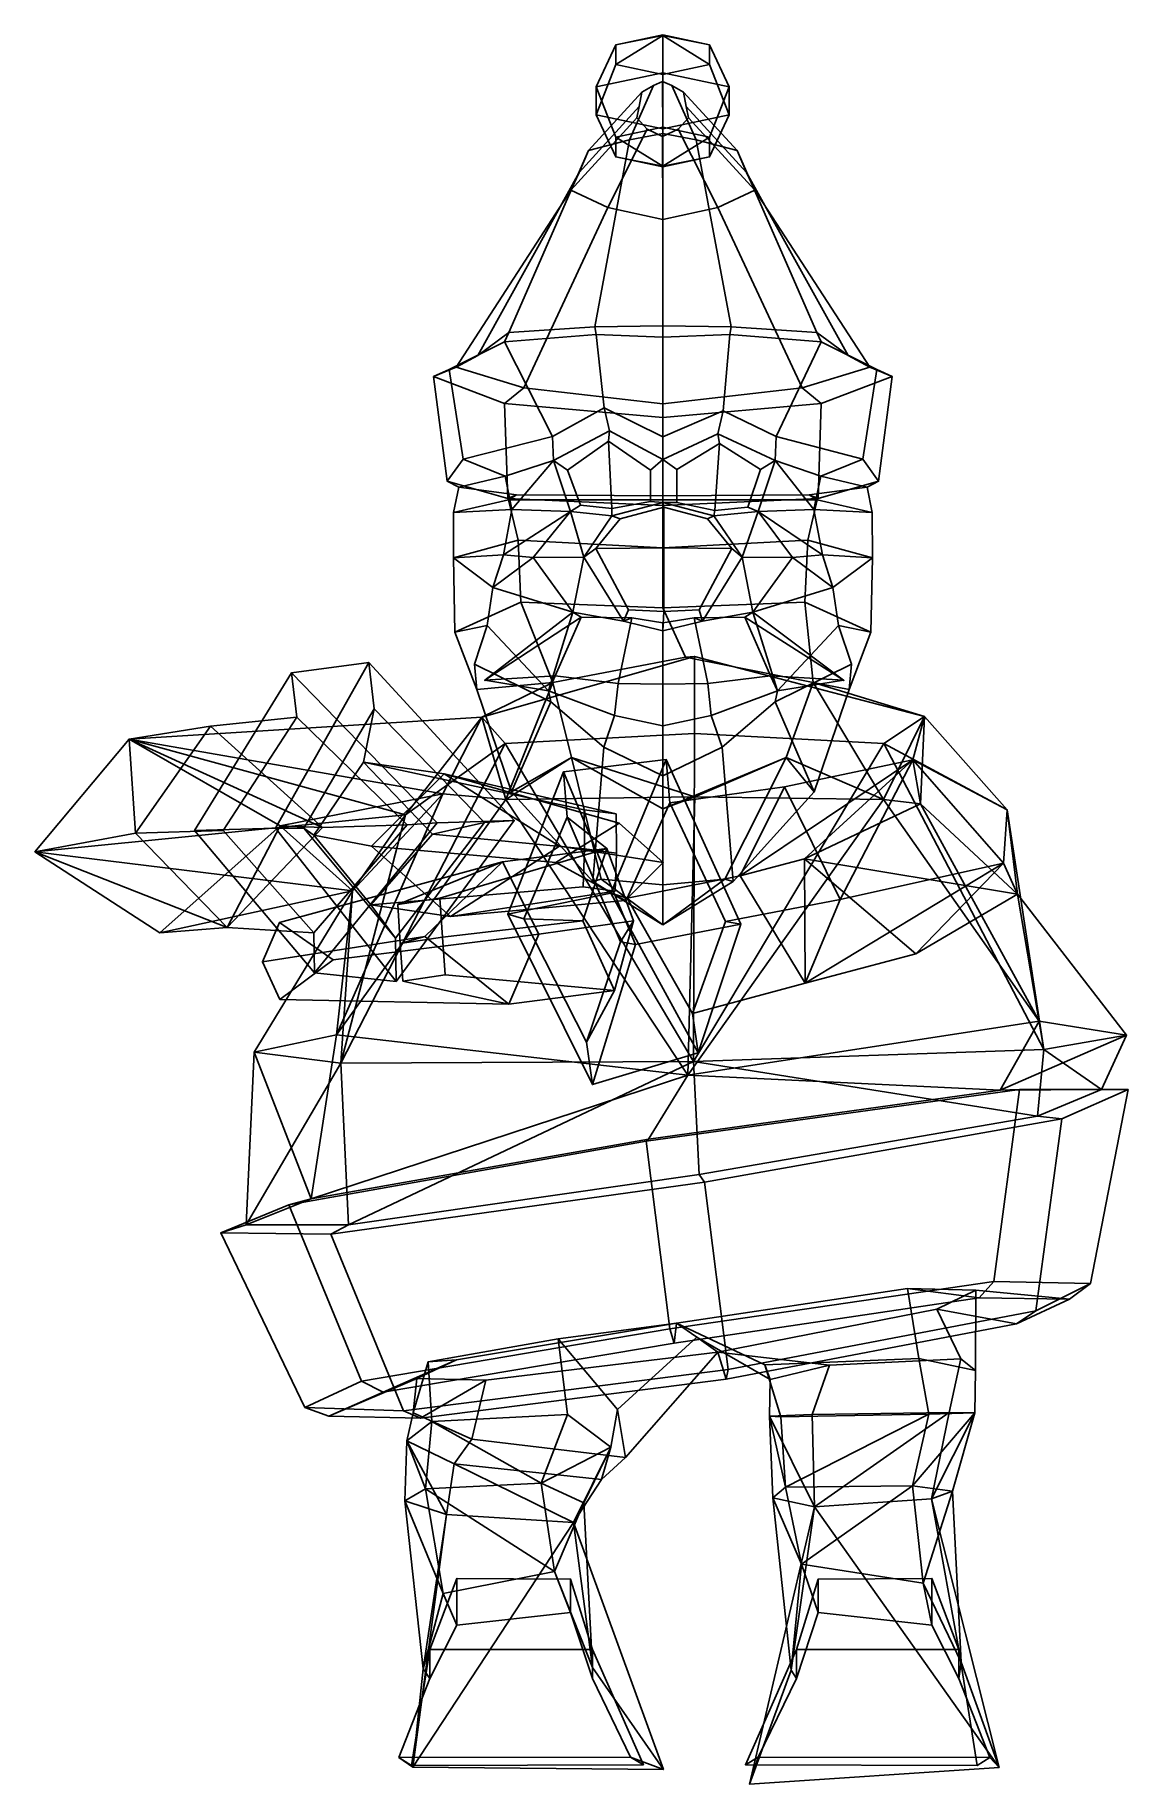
# Model space of a CAD drawing. Extents: x -193 to 124, y -158 to 349.
import ezdxf

# ---------------------------------------------------------------- set-up
doc = ezdxf.new("R2010")
doc.units = 0

msp = doc.modelspace()

# ---------------------------------------------------------------- linework, layer by layer
for p in [(-62.633369, 161.557098, 66.813545), (41.373199, 161.557098, 66.813545)]:
    msp.add_point(p)
for points in [[(-30.349548, 325.479919, -28.473921), (-24.71254, 340.04483, -25.761234), (-24.712538, 345.780762, -39.543766), (-30.349543, 333.591766, -47.965439)], [(-24.712538, 345.780762, -39.543766), (-11.103645, 348.648773, -46.435085), (-11.103643, 337.647705, -57.711166), (-30.349543, 333.591766, -47.965439)], [(-11.103652, 337.17688, -18.869967), (-11.103648, 348.453735, -30.346506), (-24.71254, 340.04483, -25.761234)], [(-24.71254, 340.04483, -25.761234), (-11.103648, 348.453735, -30.346506), (-24.712538, 345.780762, -39.543766)], [(-11.103648, 348.453735, -30.346506), (-11.103645, 348.648773, -46.435085), (-24.712538, 345.780762, -39.543766)], [(-11.103652, 337.17688, -18.869967), (2.505273, 340.04483, -25.76123), (-11.103648, 348.453735, -30.346506)], [(-11.103648, 348.453735, -30.346506), (2.505276, 345.780762, -39.543762), (-11.103645, 348.648773, -46.435085)], [(2.505273, 340.04483, -25.76123), (2.505276, 345.780762, -39.543762), (-11.103648, 348.453735, -30.346506)], [(2.505276, 345.780762, -39.543762), (8.142249, 333.591766, -47.965435), (-11.103643, 337.647705, -57.711166), (-11.103645, 348.648773, -46.435085)], [(8.142244, 325.479889, -28.473917), (8.142249, 333.591766, -47.965435), (2.505276, 345.780762, -39.543762), (2.505273, 340.04483, -25.76123)], [(-11.103652, 321.423981, -18.728218), (-11.103652, 337.17688, -18.869967), (-24.71254, 340.04483, -25.761234), (-30.349548, 325.479919, -28.473921)], [(-11.103652, 321.423981, -18.728218), (8.142244, 325.479889, -28.473917), (2.505273, 340.04483, -25.76123), (-11.103652, 337.17688, -18.869967)], [(-24.712536, 319.026825, -50.67807), (-30.349543, 333.591766, -47.965439), (-11.103643, 337.647705, -57.711166), (-11.103643, 321.894806, -57.569393)], [(-11.113637, 335.197113, -25.903893), (-13.809059, 334.033234, -26.395638), (-20.688313, 318.273407, 30.589701), (-11.061806, 320.084045, 33.583996)], [(-11.113637, 335.197113, -25.903893), (-11.061806, 320.084045, 33.583996), (-1.435299, 318.273407, 30.589703), (-8.418215, 334.033234, -26.395638)], [(2.505276, 319.026825, -50.678066), (-11.103643, 321.894806, -57.569393), (-11.103643, 337.647705, -57.711166), (8.142249, 333.591766, -47.965435)], [(-17.149559, 332.03894, -27.238241), (-17.899576, 327.931335, -28.973703), (-35.297298, 308.780609, 14.891343), (-32.618671, 315.170868, 25.45896)], [(-13.809059, 334.033234, -26.395638), (-17.149559, 332.03894, -27.238241), (-32.618671, 315.170868, 25.45896), (-20.688313, 318.273407, 30.589701)], [(-30.349548, 325.479919, -28.473921), (-30.349543, 333.591766, -47.965439), (-24.712536, 319.026825, -50.67807), (-24.71254, 313.290894, -36.895542)], [(-8.418215, 334.033234, -26.395638), (-1.435299, 318.273407, 30.589703), (10.49506, 315.170837, 25.458961), (-5.077714, 332.03894, -27.238239)], [(-5.077714, 332.03894, -27.238239), (10.49506, 315.170837, 25.458961), (13.173684, 308.780609, 14.891346), (-4.3277, 327.931305, -28.973701)], [(8.142244, 325.479889, -28.473917), (2.505273, 313.290894, -36.895538), (2.505276, 319.026825, -50.678066), (8.142249, 333.591766, -47.965435)], [(-17.899576, 327.931335, -28.973703), (-18.586235, 324.61795, -30.373602), (-37.749657, 303.625977, 6.367054), (-35.297298, 308.780609, 14.891343)], [(-18.586235, 324.61795, -30.373602), (-15.585291, 321.379028, -31.742012), (-27.031996, 298.587158, -1.965631), (-37.749657, 303.625977, 6.367054)], [(-11.103652, 321.423981, -18.728218), (-30.349548, 325.479919, -28.473921), (-24.71254, 313.290894, -36.895542), (-11.103649, 310.422913, -30.004272)], [(-11.103652, 321.423981, -18.728218), (-11.103649, 310.422913, -30.004272), (2.505273, 313.290894, -36.895538), (8.142244, 325.479889, -28.473917)], [(-3.641039, 324.61795, -30.3736), (15.626047, 303.625977, 6.367057), (4.908378, 298.587158, -1.965629), (-6.641986, 321.379028, -31.742012)], [(-4.3277, 327.931305, -28.973701), (13.173684, 308.780609, 14.891346), (15.626047, 303.625977, 6.367057), (-3.641039, 324.61795, -30.3736)], [(-11.033809, 264.373993, 76.216087), (-11.061806, 320.084045, 33.583996), (-20.688313, 318.273407, 30.589701), (-30.822071, 264.042755, 68.788406)], [(-15.585291, 321.379028, -31.742012), (-11.113639, 319.197021, -32.663925), (-11.06181, 295.192596, -7.579295), (-27.031996, 298.587158, -1.965631)], [(-11.103655, 310.61792, -46.0928), (-24.712536, 319.026825, -50.67807), (-11.103643, 321.894806, -57.569393)], [(-6.641986, 321.379028, -31.742012), (4.908378, 298.587158, -1.965629), (-11.06181, 295.192596, -7.579295), (-11.113639, 319.197021, -32.663925)], [(-11.103655, 310.61792, -46.0928), (-11.103643, 321.894806, -57.569393), (2.505276, 319.026825, -50.678066)], [(-11.033809, 264.373993, 76.216087), (8.754452, 264.042755, 68.788406), (-1.435299, 318.273407, 30.589703), (-11.061806, 320.084045, 33.583996)], [(-64.722908, 255.701813, 28.475973), (-55.682377, 262.399323, 55.923161), (-32.618671, 315.170868, 25.45896), (-35.297298, 308.780609, 14.891343)], [(-55.682377, 262.399323, 55.923161), (-30.822071, 264.042755, 68.788406), (-20.688313, 318.273407, 30.589701), (-32.618671, 315.170868, 25.45896)], [(-24.71254, 313.290894, -36.895542), (-24.712536, 319.026825, -50.67807), (-11.103655, 310.61792, -46.0928)], [(2.505273, 313.290894, -36.895538), (-11.103655, 310.61792, -46.0928), (2.505276, 319.026825, -50.678066)], [(33.614765, 262.399323, 55.923161), (10.49506, 315.170837, 25.458961), (-1.435299, 318.273407, 30.589703), (8.754452, 264.042755, 68.788406)], [(42.655296, 255.701813, 28.475973), (13.173684, 308.780609, 14.891346), (10.49506, 315.170837, 25.458961), (33.614765, 262.399323, 55.923161)], [(-11.103649, 310.422913, -30.004272), (-24.71254, 313.290894, -36.895542), (-11.103655, 310.61792, -46.0928)], [(-11.103649, 310.422913, -30.004272), (-11.103655, 310.61792, -46.0928), (2.505273, 313.290894, -36.895538)], [(-70.992851, 252.38736, 5.507776), (-64.722908, 255.701813, 28.475973), (-35.297298, 308.780609, 14.891343), (-37.749657, 303.625977, 6.367054)], [(48.925236, 252.38736, 5.507776), (15.626047, 303.625977, 6.367057), (13.173684, 308.780609, 14.891346), (42.655296, 255.701813, 28.475973)], [(-51.404934, 246.308228, -15.231207), (-70.992851, 252.38736, 5.507776), (-37.749657, 303.625977, 6.367054), (-27.031996, 298.587158, -1.965631)], [(29.337315, 246.308228, -15.231207), (4.908378, 298.587158, -1.965629), (15.626047, 303.625977, 6.367057), (48.925236, 252.38736, 5.507776)], [(-11.033809, 241.74292, -34.199623), (-51.404934, 246.308228, -15.231207), (-27.031996, 298.587158, -1.965631), (-11.06181, 295.192596, -7.579295)], [(-11.033809, 241.74292, -34.199623), (-11.06181, 295.192596, -7.579295), (4.908378, 298.587158, -1.965629), (29.337315, 246.308228, -15.231207)], [(-30.433407, 261.785278, 73.693741), (-30.822071, 264.042755, 68.788406), (-55.682377, 262.399323, 55.923161), (-56.924728, 259.720184, 60.534801)], [(-11.033809, 261.037109, 79.809242), (-11.033809, 264.373993, 76.216087), (-30.822071, 264.042755, 68.788406), (-30.433407, 261.785278, 73.693741)], [(-11.033809, 261.037109, 79.809242), (8.365788, 261.785278, 73.693741), (8.754452, 264.042755, 68.788406), (-11.033809, 264.373993, 76.216087)], [(8.365788, 261.785278, 73.693741), (34.857117, 259.720154, 60.534801), (33.614765, 262.399323, 55.923161), (8.754452, 264.042755, 68.788406)], [(-56.924728, 259.720184, 60.534801), (-55.682377, 262.399323, 55.923161), (-64.722908, 255.701813, 28.475973), (-73.021591, 251.645508, 29.885923)], [(-43.017315, 232.262573, 66.787315), (-56.924728, 259.720184, 60.534801), (-73.021591, 251.645508, 29.885923), (-68.974525, 225.690613, 48.227264)], [(-28.07658, 240.508331, 77.901756), (-30.433407, 261.785278, 73.693741), (-56.924728, 259.720184, 60.534801), (-43.017315, 232.262573, 66.787315)], [(-11.033809, 232.179382, 82.125771), (-11.033809, 261.037109, 79.809242), (-30.433407, 261.785278, 73.693741), (-28.07658, 240.508331, 77.901756)], [(-11.033809, 232.179382, 82.125771), (6.412687, 239.703949, 77.97213), (8.365788, 261.785278, 73.693741), (-11.033809, 261.037109, 79.809242)], [(6.412687, 239.703949, 77.97213), (21.821739, 232.262573, 66.787323), (34.857117, 259.720154, 60.534801), (8.365788, 261.785278, 73.693741)], [(21.821739, 232.262573, 66.787323), (46.906914, 225.690613, 48.227264), (50.953972, 251.645508, 29.885923), (34.857117, 259.720154, 60.534801)], [(34.857117, 259.720154, 60.534801), (50.953972, 251.645508, 29.885923), (42.655296, 255.701813, 28.475973), (33.614765, 262.399323, 55.923161)], [(-73.021591, 251.645508, 29.885923), (-64.722908, 255.701813, 28.475973), (-70.992851, 252.38736, 5.507776), (-77.547279, 249.634491, 4.084175)], [(50.953972, 251.645508, 29.885923), (55.479664, 249.634491, 4.084175), (48.925236, 252.38736, 5.507776), (42.655296, 255.701813, 28.475973)], [(-77.547279, 249.634491, 4.084175), (-70.992851, 252.38736, 5.507776), (-51.404934, 246.308228, -15.231207), (-56.933651, 241.857117, -18.665031)], [(-68.974525, 225.690613, 48.227264), (-73.021591, 251.645508, 29.885923), (-77.547279, 249.634491, 4.084175), (-73.547943, 219.251282, 10.925462)], [(-73.547943, 219.251282, 10.925462), (-77.547279, 249.634491, 4.084175), (-56.933651, 241.857117, -18.665031), (-56.038322, 214.244049, -14.888401)], [(55.479664, 249.634491, 4.084175), (34.866035, 241.857117, -18.665031), (29.337315, 246.308228, -15.231207), (48.925236, 252.38736, 5.507776)], [(51.480328, 219.251282, 10.925462), (33.970711, 214.244049, -14.888401), (34.866035, 241.857117, -18.665031), (55.479664, 249.634491, 4.084175)], [(46.906914, 225.690613, 48.227264), (51.480328, 219.251282, 10.925462), (55.479664, 249.634491, 4.084175), (50.953972, 251.645508, 29.885923)], [(-56.933651, 241.857117, -18.665031), (-51.404934, 246.308228, -15.231207), (-11.033809, 241.74292, -34.199623), (-11.033809, 237.744263, -38.419151)], [(34.866035, 241.857117, -18.665031), (-11.033809, 237.744263, -38.419151), (-11.033809, 241.74292, -34.199623), (29.337315, 246.308228, -15.231207)], [(-56.038322, 214.244049, -14.888401), (-56.933651, 241.857117, -18.665031), (-11.033809, 237.744263, -38.419151), (-11.033809, 212.236023, -34.556335)], [(-28.07658, 240.508331, 77.901756), (-43.017315, 232.262573, 66.787315), (-42.724606, 225.329224, 65.287323), (-26.507891, 233.862183, 77.250916)], [(-11.033809, 232.179382, 82.125771), (-28.07658, 240.508331, 77.901756), (-26.507891, 233.862183, 77.250916), (-11.03381, 225.571045, 79.402061)], [(-11.033809, 232.179382, 82.125771), (-11.03381, 225.571045, 79.402061), (4.843992, 233.055359, 77.264992), (6.412687, 239.703949, 77.97213)], [(33.970711, 214.244049, -14.888401), (-11.033809, 212.236023, -34.556335), (-11.033809, 237.744263, -38.419151), (34.866035, 241.857117, -18.665031)], [(6.412687, 239.703949, 77.97213), (4.843992, 233.055359, 77.264992), (21.529024, 225.329224, 65.287323), (21.821739, 232.262573, 66.787323)], [(-26.766739, 230.889648, 74.788109), (-26.507891, 233.862183, 77.250916), (-42.724606, 225.329224, 65.287323), (-38.703869, 222.520935, 64.972534)], [(-26.766739, 230.889648, 74.788109), (-14.618865, 222.517731, 76.414139), (-11.03381, 225.571045, 79.402061), (-26.507891, 233.862183, 77.250916)], [(-56.808983, 220.752625, 48.647755), (-42.724606, 225.329224, 65.287323), (-43.017315, 232.262573, 66.787315), (-68.974525, 225.690613, 48.227264)], [(-25.867382, 211.396515, 72.95858), (-26.766739, 230.889648, 74.788109), (-38.703869, 222.520935, 64.972534), (-34.956867, 212.331055, 67.866356)], [(-14.618865, 222.517731, 76.414139), (-26.766739, 230.889648, 74.788109), (-25.867382, 211.396515, 72.95858), (-14.618865, 213.400452, 77.258339)], [(5.350863, 230.194458, 74.587059), (4.843992, 233.055359, 77.264992), (-11.03381, 225.571045, 79.402061), (-6.995617, 222.636993, 76.594452)], [(-6.995617, 222.636993, 76.594452), (-6.995617, 213.132385, 77.636696), (4.03385, 210.784119, 72.328369), (5.350863, 230.194458, 74.587059)], [(4.03385, 210.784119, 72.328369), (13.596174, 211.780151, 66.041649), (17.270208, 222.640381, 62.469044), (5.350863, 230.194458, 74.587059)], [(5.350863, 230.194458, 74.587059), (17.270208, 222.640381, 62.469044), (21.529024, 225.329224, 65.287323), (4.843992, 233.055359, 77.264992)], [(34.741367, 220.752625, 48.647755), (46.906914, 225.690613, 48.227264), (21.821739, 232.262573, 66.787323), (21.529024, 225.329224, 65.287323)], [(-68.974525, 225.690613, 48.227264), (-73.547943, 219.251282, 10.925462), (-70.242401, 217.588135, 11.7315), (-56.808983, 220.752625, 48.647755)], [(-54.836231, 211.050964, 48.974411), (-42.724606, 225.329224, 65.287323), (-56.808983, 220.752625, 48.647755)], [(-37.794338, 210.490356, 68.867699), (-42.724606, 225.329224, 65.287323), (-54.836231, 211.050964, 48.974411)], [(-34.956867, 212.331055, 67.866356), (-38.703869, 222.520935, 64.972534), (-42.724606, 225.329224, 65.287323), (-37.794338, 210.490356, 68.867699)], [(-14.618865, 213.400452, 77.258339), (-11.03381, 213.153046, 80.462738), (-11.03381, 225.571045, 79.402061), (-14.618865, 222.517731, 76.414139)], [(-6.995617, 213.132385, 77.636696), (-6.995617, 222.636993, 76.594452), (-11.03381, 225.571045, 79.402061), (-11.03381, 213.153046, 80.462738)], [(13.596174, 211.780151, 66.041649), (16.598759, 210.490356, 68.867699), (21.529024, 225.329224, 65.287323), (17.270208, 222.640381, 62.469044)], [(16.598759, 210.490356, 68.867699), (32.768612, 211.050964, 48.974411), (21.529024, 225.329224, 65.287323)], [(32.768612, 211.050964, 48.974411), (34.741367, 220.752625, 48.647755), (21.529024, 225.329224, 65.287323)], [(46.906914, 225.690613, 48.227264), (34.741367, 220.752625, 48.647755), (48.174789, 217.588135, 11.7315), (51.480328, 219.251282, 10.925462)], [(-73.547943, 219.251282, 10.925462), (-56.038322, 214.244049, -14.888401), (-53.452194, 215.292908, -14.58151), (-70.242401, 217.588135, 11.7315)], [(-56.808983, 220.752625, 48.647755), (-70.242401, 217.588135, 11.7315), (-71.746811, 210.234863, 12.780571), (-54.836231, 211.050964, 48.974411)], [(51.480328, 219.251282, 10.925462), (48.174789, 217.588135, 11.7315), (31.384581, 215.292908, -14.58151), (33.970711, 214.244049, -14.888401)], [(34.741367, 220.752625, 48.647755), (32.768612, 211.050964, 48.974411), (49.679192, 210.234863, 12.780571), (48.174789, 217.588135, 11.7315)], [(-71.768593, 197.040894, 14.959503), (-71.746811, 210.234863, 12.780571), (-55.764557, 213.914246, -17.009069), (-53.019779, 202.217163, -18.4928)], [(-71.746811, 210.234863, 12.780571), (-70.242401, 217.588135, 11.7315), (-53.452194, 215.292908, -14.58151), (-55.764557, 213.914246, -17.009069)], [(-56.038322, 214.244049, -14.888401), (-11.033809, 212.236023, -34.556335), (-11.033809, 215.066345, -31.740911), (-53.452194, 215.292908, -14.58151)], [(-55.764557, 213.914246, -17.009069), (-53.452194, 215.292908, -14.58151), (-11.033809, 215.066345, -31.740911), (-11.033809, 213.840027, -32.086708)], [(-53.019779, 202.217163, -18.4928), (-55.764557, 213.914246, -17.009069), (-11.033809, 213.840027, -32.086708), (-11.033805, 199.963867, -30.627386)], [(-25.867382, 211.396515, 72.95858), (-25.83449, 209.209473, 75.154411), (-11.03381, 213.153046, 80.462738), (-14.618865, 213.400452, 77.258339)], [(-10.775428, 211.766693, 94.854561), (-11.03381, 213.153046, 80.462738), (-25.83449, 209.209473, 75.154411), (-23.398302, 208.332458, 91.338043)], [(-10.775428, 211.766693, 94.854561), (1.847445, 208.332458, 91.338043), (3.766869, 209.209473, 75.154411), (-11.03381, 213.153046, 80.462738)], [(4.03385, 210.784119, 72.328369), (-6.995617, 213.132385, 77.636696), (-11.03381, 213.153046, 80.462738), (3.766869, 209.209473, 75.154411)], [(33.970711, 214.244049, -14.888401), (31.384581, 215.292908, -14.58151), (-11.033809, 215.066345, -31.740911), (-11.033809, 212.236023, -34.556335)], [(33.696938, 213.914246, -17.009069), (-11.033809, 213.840027, -32.086708), (-11.033809, 215.066345, -31.740911), (31.384581, 215.292908, -14.58151)], [(30.952162, 202.217163, -18.4928), (-11.033805, 199.963867, -30.627386), (-11.033809, 213.840027, -32.086708), (33.696938, 213.914246, -17.009069)], [(49.700977, 197.040894, 14.959503), (30.952162, 202.217163, -18.4928), (33.696938, 213.914246, -17.009069), (49.679192, 210.234863, 12.780571)], [(49.679192, 210.234863, 12.780571), (33.696938, 213.914246, -17.009069), (31.384581, 215.292908, -14.58151), (48.174789, 217.588135, 11.7315)], [(-54.836231, 211.050964, 48.974411), (-71.746811, 210.234863, 12.780571), (-71.768593, 197.040894, 14.959503), (-57.278, 197.951843, 48.823235)], [(-57.278, 197.951843, 48.823235), (-37.794338, 210.490356, 68.867699), (-54.836231, 211.050964, 48.974411)], [(-48.624023, 197.135071, 72.04425), (-37.794338, 210.490356, 68.867699), (-57.278, 197.951843, 48.823235)], [(-48.624023, 197.135071, 72.04425), (-33.992264, 197.288452, 75.078682), (-37.794338, 210.490356, 68.867699)], [(-25.867382, 211.396515, 72.95858), (-34.956867, 212.331055, 67.866356), (-37.794338, 210.490356, 68.867699), (-25.83449, 209.209473, 75.154411)], [(-33.992264, 197.288452, 75.078682), (-25.83449, 209.209473, 75.154411), (-37.794338, 210.490356, 68.867699)], [(-30.47463, 199.768097, 92.535378), (-23.398302, 208.332458, 91.338043), (-25.83449, 209.209473, 75.154411), (-33.992264, 197.288452, 75.078682)], [(-10.775428, 199.949768, 98.984589), (-10.775428, 211.766693, 94.854561), (-23.398302, 208.332458, 91.338043), (-30.47463, 199.768097, 92.535378)], [(-10.775428, 199.949768, 98.984589), (8.923773, 199.768097, 92.535378), (1.847445, 208.332458, 91.338043), (-10.775428, 211.766693, 94.854561)], [(8.923773, 199.768097, 92.535378), (11.924646, 197.288452, 75.078682), (3.766869, 209.209473, 75.154411), (1.847445, 208.332458, 91.338043)], [(4.03385, 210.784119, 72.328369), (3.766869, 209.209473, 75.154411), (16.598759, 210.490356, 68.867699), (13.596174, 211.780151, 66.041649)], [(11.924646, 197.288452, 75.078682), (16.598759, 210.490356, 68.867699), (3.766869, 209.209473, 75.154411)], [(26.556406, 197.135071, 72.04425), (16.598759, 210.490356, 68.867699), (11.924646, 197.288452, 75.078682)], [(35.210388, 197.951843, 48.823235), (32.768612, 211.050964, 48.974411), (16.598759, 210.490356, 68.867699)], [(26.556406, 197.135071, 72.04425), (35.210388, 197.951843, 48.823235), (16.598759, 210.490356, 68.867699)], [(32.768612, 211.050964, 48.974411), (35.210388, 197.951843, 48.823235), (49.700977, 197.040894, 14.959503), (49.679192, 210.234863, 12.780571)], [(-71.332237, 175.486633, 16.322189), (-71.768593, 197.040894, 14.959503), (-53.019779, 202.217163, -18.4928), (-52.227062, 184.229492, -15.581952)], [(-57.278, 197.951843, 48.823235), (-71.768593, 197.040894, 14.959503), (-60.344074, 188.428467, 48.266457)], [(-60.344074, 188.428467, 48.266457), (-48.624023, 197.135071, 72.04425), (-57.278, 197.951843, 48.823235)], [(-52.227062, 184.229492, -15.581952), (-53.019779, 202.217163, -18.4928), (-11.033805, 199.963867, -30.627386), (-11.033805, 182.60379, -26.196228)], [(-21.050303, 182.020111, 87.699684), (-30.47463, 199.768097, 92.535378), (-33.992264, 197.288452, 75.078682), (-22.500271, 178.701355, 74.829956)], [(-10.775428, 181.498657, 92.92971), (-10.775428, 199.949768, 98.984589), (-30.47463, 199.768097, 92.535378), (-21.050303, 182.020111, 87.699684)], [(30.159445, 184.229492, -15.581953), (-11.033805, 182.60379, -26.196228), (-11.033805, 199.963867, -30.627386), (30.952162, 202.217163, -18.4928)], [(-10.775428, 181.498657, 92.92971), (-0.500553, 182.020111, 87.699684), (8.923773, 199.768097, 92.535378), (-10.775428, 199.949768, 98.984589)], [(-0.500553, 182.020111, 87.699684), (0.432651, 178.701355, 74.829956), (11.924646, 197.288452, 75.078682), (8.923773, 199.768097, 92.535378)], [(38.276463, 188.428467, 48.266457), (35.210388, 197.951843, 48.823235), (26.556406, 197.135071, 72.04425)], [(49.264626, 175.486633, 16.322189), (30.159445, 184.229492, -15.581953), (30.952162, 202.217163, -18.4928), (49.700977, 197.040894, 14.959503)], [(35.210388, 197.951843, 48.823235), (38.276463, 188.428467, 48.266457), (49.700977, 197.040894, 14.959503)], [(-61.949818, 177.498535, 48.44516), (-60.344074, 188.428467, 48.266457), (-71.768593, 197.040894, 14.959503), (-71.332237, 175.486633, 16.322189)], [(-37.127403, 181.321747, 68.926819), (-48.624023, 197.135071, 72.04425), (-60.344074, 188.428467, 48.266457)], [(-37.127403, 181.321747, 68.926819), (-33.992264, 197.288452, 75.078682), (-48.624023, 197.135071, 72.04425)], [(-22.500271, 178.701355, 74.829956), (-33.992264, 197.288452, 75.078682), (-37.127403, 181.321747, 68.926819)], [(0.432651, 178.701355, 74.829956), (15.059786, 181.321747, 68.926819), (11.924646, 197.288452, 75.078682)], [(15.059786, 181.321747, 68.926819), (26.556406, 197.135071, 72.04425), (11.924646, 197.288452, 75.078682)], [(15.059786, 181.321747, 68.926819), (38.276463, 188.428467, 48.266457), (26.556406, 197.135071, 72.04425)], [(39.882206, 177.498535, 48.44516), (49.264626, 175.486633, 16.322189), (49.700977, 197.040894, 14.959503), (38.276463, 188.428467, 48.266457)], [(-61.949818, 177.498535, 48.44516), (-44.235413, 158.495789, 75.236168), (-37.127403, 181.321747, 68.926819), (-60.344074, 188.428467, 48.266457)], [(39.882206, 177.498535, 48.44516), (38.276463, 188.428467, 48.266457), (15.059786, 181.321747, 68.926819), (22.167793, 158.495789, 75.236168)], [(-65.003693, 158.875, 20.431303), (-71.332237, 175.486633, 16.322189), (-52.227062, 184.229492, -15.581952), (-42.935501, 160.900909, 20.900152)], [(-42.935501, 160.900909, 20.900152), (-52.227062, 184.229492, -15.581952), (-11.033805, 182.60379, -26.196228), (-4.487723, 168.223602, 0.279119)], [(32.548565, 160.900909, 20.900152), (-4.487723, 168.223602, 0.279119), (-11.033805, 182.60379, -26.196228), (30.159445, 184.229492, -15.581953)], [(42.936077, 158.875, 20.431301), (32.548565, 160.900909, 20.900152), (30.159445, 184.229492, -15.581953), (49.264626, 175.486633, 16.322189)], [(-65.003693, 158.875, 20.431303), (-65.673042, 166.240479, 51.61544), (-61.949818, 177.498535, 48.44516), (-71.332237, 175.486633, 16.322189)], [(-61.949818, 177.498535, 48.44516), (-65.673042, 166.240479, 51.61544), (-43.552242, 155.274048, 66.224983), (-44.235413, 158.495789, 75.236168)], [(-34.761215, 179.901123, 82.92704), (-37.127403, 181.321747, 68.926819), (-62.633369, 161.557098, 66.813545)], [(-62.633369, 161.557098, 66.813545), (-37.127403, 181.321747, 68.926819), (-44.235413, 158.495789, 75.236168)], [(-42.238415, 162.852386, 85.321053), (-34.761215, 179.901123, 82.92704), (-62.633369, 161.557098, 66.813545)], [(-20.063845, 179.638855, 83.044151), (-34.761215, 179.901123, 82.92704), (-42.238415, 162.852386, 85.321053), (-24.024797, 160.661072, 93.988617)], [(-34.761215, 179.901123, 82.92704), (-20.063845, 179.638855, 83.044151), (-22.500271, 178.701355, 74.829956), (-37.127403, 181.321747, 68.926819)], [(-24.024797, 160.661072, 93.988617), (-11.03381, 160.457581, 94.672325), (-11.03381, 178.224792, 85.792717), (-20.063845, 179.638855, 83.044151)], [(-10.775428, 181.498657, 92.92971), (-21.050303, 182.020111, 87.699684), (-22.500271, 178.701355, 74.829956), (-11.03381, 175.914001, 80.749443)], [(-11.03381, 178.224792, 85.792717), (-11.03381, 175.914001, 80.749443), (-22.500271, 178.701355, 74.829956), (-20.063845, 179.638855, 83.044151)], [(-10.775428, 181.498657, 92.92971), (-11.03381, 175.914001, 80.749443), (0.432651, 178.701355, 74.829956), (-0.500553, 182.020111, 87.699684)], [(1.957176, 160.661072, 93.988617), (-2.003775, 179.638855, 83.044151), (-11.03381, 178.224792, 85.792717), (-11.03381, 160.457581, 94.672325)], [(-11.03381, 178.224792, 85.792717), (-2.003775, 179.638855, 83.044151), (0.432651, 178.701355, 74.829956), (-11.03381, 175.914001, 80.749443)], [(12.693596, 179.901123, 82.92704), (15.059786, 181.321747, 68.926819), (0.432651, 178.701355, 74.829956), (-2.003775, 179.638855, 83.044151)], [(-2.003775, 179.638855, 83.044151), (1.957176, 160.661072, 93.988617), (20.170797, 162.852386, 85.321053), (12.693596, 179.901123, 82.92704)], [(12.693596, 179.901123, 82.92704), (41.373199, 161.557098, 66.813545), (15.059786, 181.321747, 68.926819)], [(20.170797, 162.852386, 85.321053), (41.373199, 161.557098, 66.813545), (12.693596, 179.901123, 82.92704)], [(41.373199, 161.557098, 66.813545), (22.167793, 158.495789, 75.236168), (15.059786, 181.321747, 68.926819)], [(39.882206, 177.498535, 48.44516), (22.167793, 158.495789, 75.236168), (21.484623, 155.274048, 66.224983), (43.605434, 166.240479, 51.61544)], [(42.936077, 158.875, 20.431301), (49.264626, 175.486633, 16.322189), (39.882206, 177.498535, 48.44516), (43.605434, 166.240479, 51.61544)], [(-1.853932, 168.511414, 4.810027), (-1.857344, 146.153931, -46.343319), (-56.752666, 143.219849, -36.818665), (-63.497295, 150.853394, 0.499411)], [(-1.853932, 168.511414, 4.810027), (-63.497295, 150.853394, 0.499411), (-42.935501, 160.900909, 20.900152), (-4.487723, 168.223602, 0.279119)], [(-4.487723, 168.223602, 0.279119), (32.548565, 160.900909, 20.900152), (64.800232, 151.110779, -3.325653), (-1.853932, 168.511414, 4.810027)], [(-1.853932, 168.511414, 4.810027), (64.800232, 151.110779, -3.325653), (53.064346, 143.219849, -36.818665), (-1.857344, 146.153931, -46.343319)], [(-123.349548, 118.734558, 174.930283), (-96.340393, 166.759766, 146.147705), (-118.722069, 163.769897, 122.918739), (-146.840179, 118.06488, 151.590256)], [(-146.840179, 118.06488, 151.590256), (-118.722069, 163.769897, 122.918739), (-117.155853, 150.90741, 121.848236), (-138.514603, 117.990356, 143.565826)], [(-123.349548, 118.734558, 174.930283), (-115.148857, 118.701233, 167.024841), (-94.760498, 153.281372, 145.085083), (-96.340393, 166.759766, 146.147705)], [(-76.512032, 120.288757, 83.708282), (-118.722069, 163.769897, 122.918739), (-96.340393, 166.759766, 146.147705), (-54.151981, 120.922668, 108.139572)], [(-76.512032, 120.288757, 83.708282), (-85.235703, 119.67511, 92.140099), (-117.155853, 150.90741, 121.848236), (-118.722069, 163.769897, 122.918739)], [(-54.151981, 120.922668, 108.139572), (-96.340393, 166.759766, 146.147705), (-94.760498, 153.281372, 145.085083), (-62.72646, 120.358887, 116.425819)], [(-43.552242, 155.274048, 66.224983), (-65.673042, 166.240479, 51.61544), (-65.003693, 158.875, 20.431303), (-54.925625, 129.227539, 36.425728)], [(-44.235413, 158.495789, 75.236168), (-42.238415, 162.852386, 85.321053), (-62.633369, 161.557098, 66.813545)], [(-24.024797, 160.661072, 93.988617), (-42.238415, 162.852386, 85.321053), (-44.235413, 158.495789, 75.236168), (-25.026424, 151.36203, 84.082993)], [(1.957176, 160.661072, 93.988617), (2.958803, 151.36203, 84.082993), (22.167793, 158.495789, 75.236168), (20.170797, 162.852386, 85.321053)], [(22.167793, 158.495789, 75.236168), (41.373199, 161.557098, 66.813545), (20.170797, 162.852386, 85.321053)], [(21.484623, 155.274048, 66.224983), (32.858009, 129.227539, 36.425728), (42.936077, 158.875, 20.431301), (43.605434, 166.240479, 51.61544)], [(-54.925625, 129.227539, 36.425728), (-65.003693, 158.875, 20.431303), (-42.935501, 160.900909, 20.900152), (-37.522247, 139.164551, 44.968678)], [(-63.497295, 150.853394, 0.499411), (-56.614574, 127.03479, 58.940086), (-42.935501, 160.900909, 20.900152)], [(-56.614574, 127.03479, 58.940086), (-37.522247, 139.164551, 44.968678), (-42.935501, 160.900909, 20.900152)], [(-28.208719, 142.21051, 86.130844), (-25.026424, 151.36203, 84.082993), (-44.235413, 158.495789, 75.236168), (-43.552242, 155.274048, 66.224983)], [(-11.03381, 160.457581, 94.672325), (-24.024797, 160.661072, 93.988617), (-25.026424, 151.36203, 84.082993), (-11.03381, 148.395233, 89.554359)], [(-11.03381, 160.457581, 94.672325), (-11.03381, 148.395233, 89.554359), (2.958803, 151.36203, 84.082993), (1.957176, 160.661072, 93.988617)], [(6.141096, 142.21051, 86.130844), (21.484623, 155.274048, 66.224983), (22.167793, 158.495789, 75.236168), (2.958803, 151.36203, 84.082993)], [(32.858009, 129.227539, 36.425728), (24.665213, 139.164551, 44.968678), (32.548565, 160.900909, 20.900152), (42.936077, 158.875, 20.431301)], [(52.935226, 127.03479, 58.940086), (32.548565, 160.900909, 20.900152), (24.665213, 139.164551, 44.968678)], [(64.800232, 151.110779, -3.325653), (32.548565, 160.900909, 20.900152), (52.935226, 127.03479, 58.940086)], [(-112.25074, 116.620575, 155.917603), (-97.840019, 137.799561, 141.465485), (-94.760498, 153.281372, 145.085083), (-115.148857, 118.701233, 167.024841)], [(-77.799706, 116.990784, 121.328445), (-62.72646, 120.358887, 116.425819), (-94.760498, 153.281372, 145.085083), (-97.840019, 137.799561, 141.465485)], [(-31.393845, 103.226013, 68.177643), (-28.208719, 142.21051, 86.130844), (-43.552242, 155.274048, 66.224983), (-54.925625, 129.227539, 36.425728)], [(9.326223, 103.226013, 68.177643), (32.858009, 129.227539, 36.425728), (21.484623, 155.274048, 66.224983), (6.141096, 142.21051, 86.130844)], [(-74.890579, 128.676575, 46.46936), (-63.497295, 150.853394, 0.499411), (-165.843307, 144.542877, 47.934006)], [(-85.673592, 122.540283, -29.944727), (-165.843307, 144.542877, 47.934006), (-63.497295, 150.853394, 0.499411)], [(-109.783905, 118.929352, 65.65448), (-165.843307, 144.542877, 47.934006), (-142.178589, 148.254822, 95.885323)], [(-163.996887, 117.215057, 117.981819), (-142.178589, 148.254822, 95.885323), (-165.843307, 144.542877, 47.934006)], [(-138.514603, 117.990356, 143.565826), (-117.155853, 150.90741, 121.848236), (-142.178589, 148.254822, 95.885323), (-163.996887, 117.215057, 117.981819)], [(-142.178589, 148.254822, 95.885323), (-117.155853, 150.90741, 121.848236), (-85.235703, 119.67511, 92.140099), (-109.783905, 118.929352, 65.65448)], [(-85.673592, 122.540283, -29.944727), (-63.497295, 150.853394, 0.499411), (-56.752666, 143.219849, -36.818665)], [(-74.890579, 128.676575, 46.46936), (-56.614574, 127.03479, 58.940086), (-63.497295, 150.853394, 0.499411)], [(-11.03381, 133.865051, 92.497055), (-11.03381, 148.395233, 89.554359), (-25.026424, 151.36203, 84.082993), (-28.208719, 142.21051, 86.130844)], [(-11.03381, 133.865051, 92.497055), (6.141096, 142.21051, 86.130844), (2.958803, 151.36203, 84.082993), (-11.03381, 148.395233, 89.554359)], [(63.674854, 125.708008, 29.07523), (64.800232, 151.110779, -3.325653), (52.935226, 127.03479, 58.940086)], [(88.812332, 123.985962, -21.78091), (53.064346, 143.219849, -36.818665), (64.800232, 151.110779, -3.325653)], [(63.674854, 125.708008, 29.07523), (61.409195, 138.525665, 92.416939), (64.800232, 151.110779, -3.325653)], [(88.812332, 123.985962, -21.78091), (64.800232, 151.110779, -3.325653), (61.409195, 138.525665, 92.416939)], [(-85.673592, 122.540283, -29.944727), (-193.11644, 111.842224, 40.179089), (-165.843307, 144.542877, 47.934006)], [(-163.996887, 117.215057, 117.981819), (-165.843307, 144.542877, 47.934006), (-193.11644, 111.842224, 40.179089)], [(-74.890579, 128.676575, 46.46936), (-165.843307, 144.542877, 47.934006), (-121.981956, 119.350098, 62.048576)], [(-109.783905, 118.929352, 65.65448), (-121.981956, 119.350098, 62.048576), (-165.843307, 144.542877, 47.934006)], [(-104.38282, 50.531555, -68.799385), (-56.752666, 143.219849, -36.818665), (-2.18547, 51.019348, -102.085587)], [(-104.38282, 50.531555, -68.799385), (-85.673592, 122.540283, -29.944727), (-56.752666, 143.219849, -36.818665)], [(-2.18547, 51.019348, -102.085587), (-56.752666, 143.219849, -36.818665), (-1.857344, 146.153931, -46.343319)], [(-11.03381, 90.708847, 71.419579), (-11.03381, 133.865051, 92.497055), (-28.208719, 142.21051, 86.130844), (-31.393845, 103.226013, 68.177643)], [(-11.03381, 90.708847, 71.419579), (9.326223, 103.226013, 68.177643), (6.141096, 142.21051, 86.130844), (-11.03381, 133.865051, 92.497055)], [(-2.18547, 51.019348, -102.085587), (-1.857344, 146.153931, -46.343319), (53.064346, 143.219849, -36.818665)], [(99.422211, 54.512405, -66.706947), (-2.18547, 51.019348, -102.085587), (53.064346, 143.219849, -36.818665)], [(99.422211, 54.512405, -66.706947), (53.064346, 143.219849, -36.818665), (88.812332, 123.985962, -21.78091)], [(-95.552101, 113.444244, 189.837494), (-74.417435, 134.482452, 169.096619), (-97.840019, 137.799561, 141.465485), (-112.25074, 116.620575, 155.917603)], [(-33.815769, 112.699951, 129.74678), (-77.799706, 116.990784, 121.328445), (-97.840019, 137.799561, 141.465485), (-33.824459, 124.058807, 130.133408)], [(-24.636454, 122.811676, 139.160461), (-33.824459, 124.058807, 130.133408), (-97.840019, 137.799561, 141.465485), (-74.417435, 134.482452, 169.096619)], [(-1.823221, 127.755676, 66.733101), (-37.522247, 139.164551, 44.968678), (-56.614574, 127.03479, 58.940086)], [(-26.097836, 99.815308, 87.39418), (-56.008747, 93.750183, 100.271042), (-39.893764, 135.024902, 158.255692), (-10.056694, 138.558716, 146.142654)], [(-31.393845, 103.226013, 68.177643), (-54.925625, 129.227539, 36.425728), (-37.522247, 139.164551, 44.968678), (-28.974899, 103.918289, 52.270958)], [(-18.974409, 84.977737, 188.620285), (11.541589, 90.899536, 177.18692), (-10.056694, 138.558716, 146.142654), (-39.893764, 135.024902, 158.255692)], [(-28.974899, 103.918289, 52.270958), (-37.522247, 139.164551, 44.968678), (-11.03381, 124.320831, 26.327808), (-11.03381, 102.284149, 47.974884)], [(-11.03381, 124.320831, 26.327808), (-37.522247, 139.164551, 44.968678), (-1.823221, 127.755676, 66.733101)], [(-26.097836, 99.815308, 87.39418), (-10.056694, 138.558716, 146.142654), (-9.007925, 126.053101, 142.743881), (-21.379585, 98.377029, 98.495705)], [(6.907278, 103.918289, 52.270958), (-11.03381, 102.284149, 47.974884), (-11.03381, 124.320831, 26.327808), (24.665213, 139.164551, 44.968678)], [(-11.03381, 124.320831, 26.327808), (-1.823221, 127.755676, 66.733101), (24.665213, 139.164551, 44.968678)], [(11.541589, 90.899536, 177.18692), (7.135128, 91.62265, 166.520493), (-9.007925, 126.053101, 142.743881), (-10.056694, 138.558716, 146.142654)], [(-1.823221, 127.755676, 66.733101), (52.935226, 127.03479, 58.940086), (24.665213, 139.164551, 44.968678)], [(9.326223, 103.226013, 68.177643), (6.907278, 103.918289, 52.270958), (24.665213, 139.164551, 44.968678), (32.858009, 129.227539, 36.425728)], [(11.335017, 104.922424, 84.654831), (61.409195, 138.525665, 92.416939), (30.066317, 109.818939, 62.182476)], [(11.335017, 104.922424, 84.654831), (24.237129, 130.677002, 129.303925), (61.409195, 138.525665, 92.416939)], [(40.349651, 98.049637, 153.872238), (61.409195, 138.525665, 92.416939), (24.237129, 130.677002, 129.303925)], [(63.674854, 125.708008, 29.07523), (30.066317, 109.818939, 62.182476), (61.409195, 138.525665, 92.416939)], [(40.349651, 98.049637, 153.872238), (87.75959, 108.569214, 108.558395), (61.409195, 138.525665, 92.416939)], [(88.812332, 123.985962, -21.78091), (61.409195, 138.525665, 92.416939), (87.75959, 108.569214, 108.558395)], [(-42.087036, 108.729187, 216.722733), (-23.726654, 120.11676, 213.760498), (-74.417435, 134.482452, 169.096619), (-95.552101, 113.444244, 189.837494)], [(-10.951687, 108.729187, 200.744537), (-41.002556, 113.444244, 155.184875), (-74.417435, 134.482452, 169.096619), (-23.726654, 120.11676, 213.760498)], [(-24.527599, 111.45105, 138.697769), (-24.636454, 122.811676, 139.160461), (-74.417435, 134.482452, 169.096619), (-41.002556, 113.444244, 155.184875)], [(-56.008747, 93.750183, 100.271042), (-51.37693, 92.375229, 111.186951), (-38.762253, 121.914612, 154.77269), (-39.893764, 135.024902, 158.255692)], [(-18.974409, 84.977737, 188.620285), (-39.893764, 135.024902, 158.255692), (-38.762253, 121.914612, 154.77269), (-23.320614, 85.729431, 178.118195)], [(-101.032028, 100.535004, 9.490774), (-74.890579, 128.676575, 46.46936), (-121.981956, 119.350098, 62.048576)], [(-105.729935, 58.791016, 85.371407), (-74.890579, 128.676575, 46.46936), (-101.032028, 100.535004, 9.490774)], [(-105.729935, 58.791016, 85.371407), (-56.614574, 127.03479, 58.940086), (-74.890579, 128.676575, 46.46936)], [(-3.855451, 47.134338, 116.335724), (-56.614574, 127.03479, 58.940086), (-105.729935, 58.791016, 85.371407)], [(-3.855451, 47.134338, 116.335724), (-1.823221, 127.755676, 66.733101), (-56.614574, 127.03479, 58.940086)], [(24.237129, 130.677002, 129.303925), (11.335017, 104.922424, 84.654831), (-21.379585, 98.377029, 98.495705), (-9.007925, 126.053101, 142.743881)], [(7.135128, 91.62265, 166.520493), (40.349651, 98.049637, 153.872238), (24.237129, 130.677002, 129.303925), (-9.007925, 126.053101, 142.743881)], [(-3.855451, 47.134338, 116.335724), (52.935226, 127.03479, 58.940086), (-1.823221, 127.755676, 66.733101)], [(-3.855451, 47.134338, 116.335724), (98.075096, 62.771866, 87.463852), (52.935226, 127.03479, 58.940086)], [(98.075096, 62.771866, 87.463852), (63.674854, 125.708008, 29.07523), (52.935226, 127.03479, 58.940086)], [(-101.032028, 100.535004, 9.490774), (-193.11644, 111.842224, 40.179089), (-85.673592, 122.540283, -29.944727)], [(-104.38282, 50.531555, -68.799385), (-101.032028, 100.535004, 9.490774), (-85.673592, 122.540283, -29.944727)], [(-34.2113, 91.860352, 117.956566), (-27.319027, 112.838593, 145.423935), (-38.762253, 121.914612, 154.77269), (-51.37693, 92.375229, 111.186951)], [(-19.53174, 91.860352, 164.525558), (-23.320614, 85.729431, 178.118195), (-38.762253, 121.914612, 154.77269), (-27.319027, 112.838593, 145.423935)], [(-24.527599, 111.45105, 138.697769), (-33.815769, 112.699951, 129.74678), (-33.824459, 124.058807, 130.133408), (-24.636454, 122.811676, 139.160461)], [(91.746223, 99.542267, 8.832169), (30.066317, 109.818939, 62.182476), (63.674854, 125.708008, 29.07523)], [(98.075096, 62.771866, 87.463852), (91.746223, 99.542267, 8.832169), (63.674854, 125.708008, 29.07523)], [(91.746223, 99.542267, 8.832169), (88.812332, 123.985962, -21.78091), (87.75959, 108.569214, 108.558395)], [(99.422211, 54.512405, -66.706947), (88.812332, 123.985962, -21.78091), (91.746223, 99.542267, 8.832169)], [(-137.369598, 89.939636, 93.241486), (-163.996887, 117.215057, 117.981819), (-193.11644, 111.842224, 40.179089)], [(-137.369598, 89.939636, 93.241486), (-112.253288, 88.307663, 119.260612), (-138.514603, 117.990356, 143.565826), (-163.996887, 117.215057, 117.981819)], [(-156.945709, 88.371185, 51.875767), (-101.032028, 100.535004, 9.490774), (-121.981956, 119.350098, 62.048576)], [(-137.369598, 89.939636, 93.241486), (-156.945709, 88.371185, 51.875767), (-121.981956, 119.350098, 62.048576)], [(-112.103844, 76.750076, 119.511459), (-88.425903, 74.287552, 144.025665), (-123.349548, 118.734558, 174.930283), (-146.840179, 118.06488, 151.590256)], [(-112.103844, 76.750076, 119.511459), (-146.840179, 118.06488, 151.590256), (-138.514603, 117.990356, 143.565826), (-112.253288, 88.307663, 119.260612)], [(-109.783905, 118.929352, 65.65448), (-85.235703, 119.67511, 92.140099), (-112.253288, 88.307663, 119.260612), (-137.369598, 89.939636, 93.241486)], [(-137.369598, 89.939636, 93.241486), (-121.981956, 119.350098, 62.048576), (-109.783905, 118.929352, 65.65448)], [(-88.425903, 74.287552, 144.025665), (-88.598602, 86.770691, 143.76561), (-115.148857, 118.701233, 167.024841), (-123.349548, 118.734558, 174.930283)], [(-95.746155, 96.489471, 139.518997), (-112.25074, 116.620575, 155.917603), (-115.148857, 118.701233, 167.024841), (-88.598602, 86.770691, 143.76561)], [(-112.103844, 76.750076, 119.511459), (-112.253288, 88.307663, 119.260612), (-85.235703, 119.67511, 92.140099), (-76.512032, 120.288757, 83.708282)], [(-112.103844, 76.750076, 119.511459), (-76.512032, 120.288757, 83.708282), (-54.151981, 120.922668, 108.139572), (-88.425903, 74.287552, 144.025665)], [(-95.746155, 96.489471, 139.518997), (-88.598602, 86.770691, 143.76561), (-62.72646, 120.358887, 116.425819), (-77.799706, 116.990784, 121.328445)], [(-34.140644, 101.726074, 129.788712), (-95.746155, 96.489471, 139.518997), (-77.799706, 116.990784, 121.328445), (-33.815769, 112.699951, 129.74678)], [(-88.425903, 74.287552, 144.025665), (-54.151981, 120.922668, 108.139572), (-62.72646, 120.358887, 116.425819), (-88.598602, 86.770691, 143.76561)], [(-21.933069, 97.722717, 212.253326), (-10.951687, 108.729187, 200.744537), (-23.726654, 120.11676, 213.760498), (-42.087036, 108.729187, 216.722733)], [(-156.945709, 88.371185, 51.875767), (-193.11644, 111.842224, 40.179089), (-101.032028, 100.535004, 9.490774)], [(-137.369598, 89.939636, 93.241486), (-193.11644, 111.842224, 40.179089), (-156.945709, 88.371185, 51.875767)], [(-72.616226, 93.118484, 165.683044), (-95.552101, 113.444244, 189.837494), (-112.25074, 116.620575, 155.917603), (-95.746155, 96.489471, 139.518997)], [(-21.933069, 97.722717, 212.253326), (-42.087036, 108.729187, 216.722733), (-95.552101, 113.444244, 189.837494), (-72.616226, 93.118484, 165.683044)], [(-87.875443, 96.586349, 109.652916), (-57.510616, 108.948425, 159.005569), (-27.319027, 112.838593, 145.423935), (-75.673706, 98.449554, 105.766006)], [(-74.987907, 87.116425, 105.253433), (-75.673706, 98.449554, 105.766006), (-27.319027, 112.838593, 145.423935), (-34.2113, 91.860352, 117.956566)], [(-21.933069, 97.722717, 212.253326), (-72.616226, 93.118484, 165.683044), (-41.002556, 113.444244, 155.184875), (-10.951687, 108.729187, 200.744537)], [(-24.916496, 100.475143, 138.83522), (-24.527599, 111.45105, 138.697769), (-41.002556, 113.444244, 155.184875), (-72.616226, 93.118484, 165.683044)], [(-47.048794, 87.964569, 186.748901), (-19.53174, 91.860352, 164.525558), (-27.319027, 112.838593, 145.423935), (-57.510616, 108.948425, 159.005569)], [(-24.916496, 100.475143, 138.83522), (-34.140644, 101.726074, 129.788712), (-33.815769, 112.699951, 129.74678), (-24.527599, 111.45105, 138.697769)], [(-127.176811, 79.987793, 158.212982), (-122.171059, 91.364471, 175.75737), (-57.510616, 108.948425, 159.005569), (-80.074173, 87.254272, 131.203629)], [(-106.614738, 80.520508, 186.526047), (-47.048794, 87.964569, 186.748901), (-57.510616, 108.948425, 159.005569), (-122.171059, 91.364471, 175.75737)], [(-87.244621, 85.250549, 109.027245), (-80.074173, 87.254272, 131.203629), (-57.510616, 108.948425, 159.005569), (-87.875443, 96.586349, 109.652916)], [(30.208002, 73.760422, 116.828667), (11.335017, 104.922424, 84.654831), (30.066317, 109.818939, 62.182476)], [(62.294754, 82.231506, 83.477074), (30.066317, 109.818939, 62.182476), (91.746223, 99.542267, 8.832169)], [(30.208002, 73.760422, 116.828667), (30.066317, 109.818939, 62.182476), (62.294754, 82.231506, 83.477074)], [(30.208002, 73.760422, 116.828667), (62.294754, 82.231506, 83.477074), (87.75959, 108.569214, 108.558395)], [(30.208002, 73.760422, 116.828667), (87.75959, 108.569214, 108.558395), (40.349651, 98.049637, 153.872238)], [(62.294754, 82.231506, 83.477074), (91.746223, 99.542267, 8.832169), (87.75959, 108.569214, 108.558395)], [(-24.916496, 100.475143, 138.83522), (-72.616226, 93.118484, 165.683044), (-95.746155, 96.489471, 139.518997), (-34.140644, 101.726074, 129.788712)], [(-11.03381, 90.708847, 71.419579), (-31.393845, 103.226013, 68.177643), (-28.974899, 103.918289, 52.270958)], [(-11.03381, 90.708847, 71.419579), (-28.974899, 103.918289, 52.270958), (-11.03381, 102.284149, 47.974884)], [(11.335017, 104.922424, 84.654831), (30.208002, 73.760422, 116.828667), (-2.460544, 64.929901, 129.684616), (-21.379585, 98.377029, 98.495705)], [(-11.03381, 90.708847, 71.419579), (-11.03381, 102.284149, 47.974884), (6.907278, 103.918289, 52.270958)], [(-11.03381, 90.708847, 71.419579), (6.907278, 103.918289, 52.270958), (9.326223, 103.226013, 68.177643)], [(-105.729935, 58.791016, 85.371407), (-101.032028, 100.535004, 9.490774), (-129.545547, 53.72023, -0.575671)], [(-129.545547, 53.72023, -0.575671), (-101.032028, 100.535004, 9.490774), (-104.38282, 50.531555, -68.799385)], [(-87.244621, 85.250549, 109.027245), (-87.875443, 96.586349, 109.652916), (-75.673706, 98.449554, 105.766006), (-74.987907, 87.116425, 105.253433)], [(-0.85076, 53.572632, 128.240967), (-31.495281, 44.347565, 140.218735), (-56.008747, 93.750183, 100.271042), (-26.097836, 99.815308, 87.39418)], [(-0.85076, 53.572632, 128.240967), (-26.097836, 99.815308, 87.39418), (-21.379585, 98.377029, 98.495705), (-2.460544, 64.929901, 129.684616)], [(30.208002, 73.760422, 116.828667), (40.349651, 98.049637, 153.872238), (7.135128, 91.62265, 166.520493), (-2.460544, 64.929901, 129.684616)], [(98.075096, 62.771866, 87.463852), (123.388275, 58.660706, 2.021165), (91.746223, 99.542267, 8.832169)], [(123.388275, 58.660706, 2.021165), (99.422211, 54.512405, -66.706947), (91.746223, 99.542267, 8.832169)], [(-122.067307, 68.985168, 173.280151), (-106.614738, 80.520508, 186.526047), (-122.171059, 91.364471, 175.75737), (-127.176811, 79.987793, 158.212982)], [(-74.215355, 76.164917, 105.279366), (-74.987907, 87.116425, 105.253433), (-34.2113, 91.860352, 117.956566), (-25.059811, 71.58667, 142.017242)], [(-31.495281, 44.347565, 140.218735), (-33.227982, 56.613266, 141.79245), (-51.37693, 92.375229, 111.186951), (-56.008747, 93.750183, 100.271042)], [(-55.687405, 67.68457, 154.55069), (-25.059811, 71.58667, 142.017242), (-19.53174, 91.860352, 164.525558), (-47.048794, 87.964569, 186.748901)], [(-25.059811, 71.58667, 142.017242), (-34.2113, 91.860352, 117.956566), (-51.37693, 92.375229, 111.186951), (-33.227982, 56.613266, 141.79245)], [(-25.059811, 71.58667, 142.017242), (-33.227982, 56.613266, 141.79245), (-23.320614, 85.729431, 178.118195), (-19.53174, 91.860352, 164.525558)], [(-0.85076, 53.572632, 128.240967), (-2.460544, 64.929901, 129.684616), (7.135128, 91.62265, 166.520493), (11.541589, 90.899536, 177.18692)], [(-122.067307, 68.985168, 173.280151), (-127.176811, 79.987793, 158.212982), (-80.074173, 87.254272, 131.203629), (-55.687405, 67.68457, 154.55069)], [(-122.067307, 68.985168, 173.280151), (-55.687405, 67.68457, 154.55069), (-47.048794, 87.964569, 186.748901), (-106.614738, 80.520508, 186.526047)], [(-86.457909, 74.29599, 109.167267), (-55.687405, 67.68457, 154.55069), (-80.074173, 87.254272, 131.203629), (-87.244621, 85.250549, 109.027245)], [(-86.457909, 74.29599, 109.167267), (-87.244621, 85.250549, 109.027245), (-74.987907, 87.116425, 105.253433), (-74.215355, 76.164917, 105.279366)], [(-0.85076, 53.572632, 128.240967), (11.541589, 90.899536, 177.18692), (-18.974409, 84.977737, 188.620285), (-31.495281, 44.347565, 140.218735)], [(-31.495281, 44.347565, 140.218735), (-18.974409, 84.977737, 188.620285), (-23.320614, 85.729431, 178.118195), (-33.227982, 56.613266, 141.79245)], [(-86.457909, 74.29599, 109.167267), (-74.215355, 76.164917, 105.279366), (-25.059811, 71.58667, 142.017242), (-55.687405, 67.68457, 154.55069)], [(86.807915, 42.765167, 82.507889), (98.075096, 62.771866, 87.463852), (-3.855451, 47.134338, 116.335724)], [(86.807915, 42.765167, 82.507889), (123.388275, 58.660706, 2.021165), (98.075096, 62.771866, 87.463852)], [(-113.018661, 11.202423, 65.917702), (-105.729935, 58.791016, 85.371407), (-129.545547, 53.72023, -0.575671)], [(-113.018661, 11.202423, 65.917702), (-3.855451, 47.134338, 116.335724), (-105.729935, 58.791016, 85.371407)], [(86.807915, 42.765167, 82.507889), (116.154732, 42.904266, 9.526826), (123.388275, 58.660706, 2.021165)], [(116.154732, 42.904266, 9.526826), (99.422211, 54.512405, -66.706947), (123.388275, 58.660706, 2.021165)], [(-113.018661, 11.202423, 65.917702), (-129.545547, 53.72023, -0.575671), (-131.856186, 3.730759, -11.063762)], [(-131.856186, 3.730759, -11.063762), (-129.545547, 53.72023, -0.575671), (-104.38282, 50.531555, -68.799385)], [(-102.217461, 3.666168, -88.210464), (-104.38282, 50.531555, -68.799385), (-2.18547, 51.019348, -102.085587)], [(-102.217461, 3.666168, -88.210464), (-2.18547, 51.019348, -102.085587), (-0.520782, 18.276062, -109.97242)], [(97.609116, 35.228928, -71.620277), (-2.18547, 51.019348, -102.085587), (99.422211, 54.512405, -66.706947)], [(97.609116, 35.228928, -71.620277), (-0.520782, 18.276062, -109.97242), (-2.18547, 51.019348, -102.085587)], [(116.154732, 42.904266, 9.526826), (97.609116, 35.228928, -71.620277), (99.422211, 54.512405, -66.706947)], [(-131.856186, 3.730759, -11.063762), (-104.38282, 50.531555, -68.799385), (-102.217461, 3.666168, -88.210464)], [(-113.018661, 11.202423, 65.917702), (-15.218384, 28.506836, 104.270256), (-3.855451, 47.134338, 116.335724)], [(86.807915, 42.765167, 82.507889), (-3.855451, 47.134338, 116.335724), (-15.218384, 28.506836, 104.270256)], [(-9.042822, -26.432358, 114.011391), (84.885414, -12.704407, 87.701378), (92.393311, 42.965439, 91.348396), (-15.931885, 27.93605, 116.517113)], [(-15.931885, 27.93605, 116.517113), (92.393311, 42.965439, 91.348396), (86.807915, 42.765167, 82.507889), (-15.218384, 28.506836, 104.270256)], [(92.393311, 42.965439, 91.348396), (84.885414, -12.704407, 87.701378), (112.988068, -13.265167, 6.174449), (123.834946, 42.932068, 10.09868)], [(123.834946, 42.932068, 10.09868), (116.154732, 42.904266, 9.526826), (86.807915, 42.765167, 82.507889), (92.393311, 42.965439, 91.348396)], [(112.988068, -13.265167, 6.174449), (97.090767, -21.220367, -86.463448), (104.598671, 34.449478, -82.816429), (123.834946, 42.932068, 10.09868)], [(104.598671, 34.449478, -82.816429), (97.609116, 35.228928, -71.620277), (116.154732, 42.904266, 9.526826), (123.834946, 42.932068, 10.09868)], [(104.598671, 34.449478, -82.816429), (1.025203, 16.104919, -125.572517), (-0.520782, 18.276062, -109.97242), (97.609116, 35.228928, -71.620277)], [(97.090767, -21.220367, -86.463448), (7.922624, -38.269531, -128.077713), (1.025203, 16.104919, -125.572517), (104.598671, 34.449478, -82.816429)], [(-15.931885, 27.93605, 116.517113), (-15.218384, 28.506836, 104.270256), (-113.018661, 11.202423, 65.917702), (-119.486038, 9.498932, 73.757553)], [(-9.042822, -26.432358, 114.011391), (-15.931885, 27.93605, 116.517113), (-119.486038, 9.498932, 73.757553), (-98.441635, -41.661057, 72.481033)], [(-107.280678, 0.982986, -100.407265), (-102.217461, 3.666168, -88.210464), (-0.520782, 18.276062, -109.97242), (1.025203, 16.104919, -125.572517)], [(-86.236275, -50.177002, -101.683792), (-107.280678, 0.982986, -100.407265), (1.025203, 16.104919, -125.572517), (7.922624, -38.269531, -128.077713)], [(-139.241928, 1.378891, -11.742728), (-119.486038, 9.498932, 73.757553), (-113.018661, 11.202423, 65.917702), (-131.856186, 3.730759, -11.063762)], [(-119.486038, 9.498932, 73.757553), (-139.241928, 1.378891, -11.742728), (-114.858559, -49.2537, -12.74204), (-98.441635, -41.661057, 72.481033)], [(-107.280678, 0.982986, -100.407265), (-139.241928, 1.378891, -11.742728), (-131.856186, 3.730759, -11.063762), (-102.217461, 3.666168, -88.210464)], [(-114.858559, -49.2537, -12.74204), (-139.241928, 1.378891, -11.742728), (-107.280678, 0.982986, -100.407265), (-86.236275, -50.177002, -101.683792)], [(-9.042822, -26.432358, 114.011391), (-7.730218, -30.589676, 101.546631), (80.679939, -17.467422, 78.710121), (84.885414, -12.704407, 87.701378)], [(-7.730218, -30.589676, 101.546631), (-7.118568, -24.782799, 80.769646), (59.841156, -14.769318, 61.854404), (80.679939, -17.467422, 78.710121)], [(-7.118568, -24.782799, 80.769646), (18.5396, -36.89563, 56.937176), (63.167419, -35.070602, 41.819408), (59.841156, -14.769318, 61.854404)], [(59.841156, -14.769318, 61.854404), (63.167419, -35.070602, 41.819408), (79.6409, -38.532425, 3.95081), (79.699791, -15.204239, 3.594944)], [(80.679939, -17.467422, 78.710121), (59.841156, -14.769318, 61.854404), (79.699791, -15.204239, 3.594944), (106.884293, -17.824677, 5.468162)], [(79.699791, -15.204239, 3.594944), (79.6409, -38.532425, 3.95081), (75.349152, -35.105881, -39.190598), (68.376068, -20.724319, -59.934879)], [(106.884293, -17.824677, 5.468162), (79.699791, -15.204239, 3.594944), (68.376068, -20.724319, -59.934879), (91.48114, -25.003662, -75.418045)], [(84.885414, -12.704407, 87.701378), (80.679939, -17.467422, 78.710121), (106.884293, -17.824677, 5.468162), (112.988068, -13.265167, 6.174449)], [(112.988068, -13.265167, 6.174449), (106.884293, -17.824677, 5.468162), (91.48114, -25.003662, -75.418045), (97.090767, -21.220367, -86.463448)], [(-7.730218, -30.589676, 101.546631), (-92.166435, -44.768631, 64.359909), (-70.884293, -35.417496, 51.001198), (-7.118568, -24.782799, 80.769646)], [(-7.118568, -24.782799, 80.769646), (-70.884293, -35.417496, 51.001198), (-79.106598, -36.06279, 27.725254), (-41.368408, -29.333679, 56.627594)], [(-1.209585, -28.905632, -3.548822), (-7.118568, -24.782799, 80.769646), (-41.368408, -29.333679, 56.627594), (-24.233847, -49.814888, -1.460981)], [(20.075106, -41.17524, -5.690531), (18.5396, -36.89563, 56.937176), (-7.118568, -24.782799, 80.769646), (-1.209585, -28.905632, -3.548822)], [(68.376068, -20.724319, -59.934879), (75.349152, -35.105881, -39.190598), (37.280727, -36.949905, -67.693604), (4.93619, -33.19368, -91.246223)], [(91.48114, -25.003662, -75.418045), (68.376068, -20.724319, -59.934879), (4.93619, -33.19368, -91.246223), (7.28345, -41.065056, -112.691521)], [(97.090767, -21.220367, -86.463448), (91.48114, -25.003662, -75.418045), (7.28345, -41.065056, -112.691521), (7.922624, -38.269531, -128.077713)], [(-9.042822, -26.432358, 114.011391), (-98.441635, -41.661057, 72.481033), (-92.166435, -44.768631, 64.359909), (-7.730218, -30.589676, 101.546631)], [(-38.699959, -51.246674, 24.600973), (-41.368408, -29.333679, 56.627594), (-79.106598, -36.06279, 27.725254), (-78.009941, -53.298599, 6.692351)], [(-38.699959, -51.246674, 24.600973), (-26.14341, -60.71833, 0.704327), (-24.233847, -49.814888, -1.460981), (-41.368408, -29.333679, 56.627594)], [(4.93619, -33.19368, -91.246223), (-1.209585, -28.905632, -3.548822), (-24.233847, -49.814888, -1.460981), (-21.927456, -63.792725, -66.009087)], [(20.075106, -41.17524, -5.690531), (-1.209585, -28.905632, -3.548822), (4.93619, -33.19368, -91.246223), (37.280727, -36.949905, -67.693604)], [(-92.166435, -44.768631, 64.359909), (-107.861511, -51.743927, -12.36066), (-82.394844, -40.807213, -9.862623), (-70.884293, -35.417496, 51.001198)], [(-70.884293, -35.417496, 51.001198), (-82.394844, -40.807213, -9.862623), (-83.500351, -50.821533, -12.180315), (-79.106598, -36.06279, 27.725254)], [(-81.365234, -52.304871, -89.768257), (7.28345, -41.065056, -112.691521), (4.93619, -33.19368, -91.246223), (-62.349377, -41.372498, -70.788086)], [(-62.349377, -41.372498, -70.788086), (4.93619, -33.19368, -91.246223), (-21.927456, -63.792725, -66.009087), (-66.469978, -58.461166, -51.988586)], [(23.168928, -51.924515, 18.260416), (66.088737, -51.156815, 16.420479), (63.167419, -35.070602, 41.819408), (18.5396, -36.89563, 56.937176)], [(72.01754, -50.743965, -18.291243), (32.290161, -51.289368, -35.142231), (37.280727, -36.949905, -67.693604), (75.349152, -35.105881, -39.190598)], [(66.088737, -51.156815, 16.420479), (79.387749, -50.791367, 1.522388), (79.6409, -38.532425, 3.95081), (63.167419, -35.070602, 41.819408)], [(79.387749, -50.791367, 1.522388), (72.01754, -50.743965, -18.291243), (75.349152, -35.105881, -39.190598), (79.6409, -38.532425, 3.95081)], [(-86.236275, -50.177002, -101.683792), (7.922624, -38.269531, -128.077713), (7.28345, -41.065056, -112.691521), (-81.365234, -52.304871, -89.768257)], [(-78.009941, -53.298599, 6.692351), (-79.106598, -36.06279, 27.725254), (-83.500351, -50.821533, -12.180315), (-85.263031, -58.916931, -11.935766)], [(23.168928, -51.924515, 18.260416), (18.5396, -36.89563, 56.937176), (20.075106, -41.17524, -5.690531), (19.857286, -51.737183, -9.290024)], [(19.857286, -51.737183, -9.290024), (20.075106, -41.17524, -5.690531), (37.280727, -36.949905, -67.693604), (32.290161, -51.289368, -35.142231)], [(-98.441635, -41.661057, 72.481033), (-114.858559, -49.2537, -12.74204), (-107.861511, -51.743927, -12.36066), (-92.166435, -44.768631, 64.359909)], [(-107.861511, -51.743927, -12.36066), (-81.365234, -52.304871, -89.768257), (-62.349377, -41.372498, -70.788086), (-82.394844, -40.807213, -9.862623)], [(-82.394844, -40.807213, -9.862623), (-62.349377, -41.372498, -70.788086), (-66.469978, -58.461166, -51.988586), (-83.500351, -50.821533, -12.180315)], [(-114.858559, -49.2537, -12.74204), (-86.236275, -50.177002, -101.683792), (-81.365234, -52.304871, -89.768257), (-107.861511, -51.743927, -12.36066)], [(-26.14341, -60.71833, 0.704327), (-28.823313, -70.117432, -27.59553), (-21.927456, -63.792725, -66.009087), (-24.233847, -49.814888, -1.460981)], [(-85.263031, -58.916931, -11.935766), (-83.500351, -50.821533, -12.180315), (-66.469978, -58.461166, -51.988586), (-71.590126, -65.564598, -27.235376)], [(-79.872749, -72.858246, 25.351555), (-78.009941, -53.298599, 6.692351), (-85.263031, -58.916931, -11.935766)], [(-46.292366, -71.220596, 41.274956), (-78.009941, -53.298599, 6.692351), (-79.872749, -72.858246, 25.351555)], [(-46.292366, -71.220596, 41.274956), (-38.699959, -51.246674, 24.600973), (-78.009941, -53.298599, 6.692351)], [(-46.292366, -71.220596, 41.274956), (-26.14341, -60.71833, 0.704327), (-38.699959, -51.246674, 24.600973)], [(32.906479, -78.081329, -19.643036), (19.857286, -51.737183, -9.290024), (32.290161, -51.289368, -35.142231)], [(24.465393, -72.319366, 29.240816), (23.168928, -51.924515, 18.260416), (19.857286, -51.737183, -9.290024)], [(24.465393, -72.319366, 29.240816), (19.857286, -51.737183, -9.290024), (20.808802, -75.432663, 3.900852)], [(20.808802, -75.432663, 3.900852), (19.857286, -51.737183, -9.290024), (32.906479, -78.081329, -19.643036)], [(24.465393, -72.319366, 29.240816), (66.088737, -51.156815, 16.420479), (23.168928, -51.924515, 18.260416)], [(24.465393, -72.319366, 29.240816), (61.35643, -71.99501, 27.114124), (66.088737, -51.156815, 16.420479)], [(32.906479, -78.081329, -19.643036), (32.290161, -51.289368, -35.142231), (72.01754, -50.743965, -18.291243)], [(66.843132, -75.740288, -4.66038), (32.906479, -78.081329, -19.643036), (72.01754, -50.743965, -18.291243)], [(61.35643, -71.99501, 27.114124), (79.387749, -50.791367, 1.522388), (66.088737, -51.156815, 16.420479)], [(61.35643, -71.99501, 27.114124), (72.949837, -73.470482, 13.364997), (79.387749, -50.791367, 1.522388)], [(66.843132, -75.740288, -4.66038), (72.01754, -50.743965, -18.291243), (79.387749, -50.791367, 1.522388)], [(72.949837, -73.470482, 13.364997), (66.843132, -75.740288, -4.66038), (79.387749, -50.791367, 1.522388)], [(-79.872749, -72.858246, 25.351555), (-85.263031, -58.916931, -11.935766), (-85.82576, -76.350883, 8.244431)], [(-85.82576, -76.350883, 8.244431), (-85.263031, -58.916931, -11.935766), (-73.804497, -80.263611, -6.123451)], [(-73.804497, -80.263611, -6.123451), (-85.263031, -58.916931, -11.935766), (-71.590126, -65.564598, -27.235376)], [(-71.590126, -65.564598, -27.235376), (-66.469978, -58.461166, -51.988586), (-21.927456, -63.792725, -66.009087), (-28.823313, -70.117432, -27.59553)], [(-46.292366, -71.220596, 41.274956), (-33.978764, -76.875175, 19.212376), (-26.14341, -60.71833, 0.704327)], [(-36.956593, -82.613457, -7.14813), (-28.823313, -70.117432, -27.59553), (-26.14341, -60.71833, 0.704327)], [(-33.978764, -76.875175, 19.212376), (-36.956593, -82.613457, -7.14813), (-26.14341, -60.71833, 0.704327)], [(-73.804497, -80.263611, -6.123451), (-71.590126, -65.564598, -27.235376), (-36.956593, -82.613457, -7.14813)], [(-36.956593, -82.613457, -7.14813), (-71.590126, -65.564598, -27.235376), (-28.823313, -70.117432, -27.59553)], [(-74.797432, -103.202332, 8.635877), (-79.872749, -72.858246, 25.351555), (-85.82576, -76.350883, 8.244431)], [(-42.447678, -96.779755, 23.982044), (-46.292366, -71.220596, 41.274956), (-79.872749, -72.858246, 25.351555)], [(-74.797432, -103.202332, 8.635877), (-42.447678, -96.779755, 23.982044), (-79.872749, -72.858246, 25.351555)], [(-42.447678, -96.779755, 23.982044), (-33.978764, -76.875175, 19.212376), (-46.292366, -71.220596, 41.274956)], [(29.13884, -94.650673, 16.379585), (24.465393, -72.319366, 29.240816), (20.808802, -75.432663, 3.900852)], [(26.192804, -125.377884, -9.231809), (29.13884, -94.650673, 16.379585), (20.808802, -75.432663, 3.900852)], [(26.192804, -125.377884, -9.231809), (20.808802, -75.432663, 3.900852), (32.906479, -78.081329, -19.643036)], [(29.13884, -94.650673, 16.379585), (61.35643, -71.99501, 27.114124), (24.465393, -72.319366, 29.240816)], [(64.479012, -100.156891, 12.05203), (61.35643, -71.99501, 27.114124), (29.13884, -94.650673, 16.379585)], [(86.446419, -153.606262, -25.585871), (32.906479, -78.081329, -19.643036), (66.843132, -75.740288, -4.66038)], [(64.479012, -100.156891, 12.05203), (72.949837, -73.470482, 13.364997), (61.35643, -71.99501, 27.114124)], [(75.4617, -123.06424, -2.165188), (72.949837, -73.470482, 13.364997), (64.479012, -100.156891, 12.05203)], [(75.4617, -123.06424, -2.165188), (66.843132, -75.740288, -4.66038), (72.949837, -73.470482, 13.364997)], [(86.446419, -153.606262, -25.585871), (66.843132, -75.740288, -4.66038), (75.4617, -123.06424, -2.165188)], [(-80.594406, -125.061211, -10.240781), (-74.797432, -103.202332, 8.635877), (-85.82576, -76.350883, 8.244431)], [(-80.594406, -125.061211, -10.240781), (-85.82576, -76.350883, 8.244431), (-73.804497, -80.263611, -6.123451)], [(-83.566353, -153.55278, -38.503399), (-80.594406, -125.061211, -10.240781), (-73.804497, -80.263611, -6.123451)], [(-83.566353, -153.55278, -38.503399), (-73.804497, -80.263611, -6.123451), (-36.956593, -82.613457, -7.14813)], [(-31.495989, -124.665359, -2.123108), (-33.978764, -76.875175, 19.212376), (-42.447678, -96.779755, 23.982044)], [(-31.495989, -124.665359, -2.123108), (-36.956593, -82.613457, -7.14813), (-33.978764, -76.875175, 19.212376)], [(14.061298, -158.414078, -37.759472), (26.192804, -125.377884, -9.231809), (32.906479, -78.081329, -19.643036)], [(14.061298, -158.414078, -37.759472), (32.906479, -78.081329, -19.643036), (86.446419, -153.606262, -25.585871)], [(-10.883664, -154.184296, -28.396646), (-83.566353, -153.55278, -38.503399), (-36.956593, -82.613457, -7.14813)], [(-10.883664, -154.184296, -28.396646), (-36.956593, -82.613457, -7.14813), (-31.495989, -124.665359, -2.123108)], [(26.192804, -125.377884, -9.231809), (27.673773, -127.827744, 43.725594), (33.987896, -108.736435, 35.947453), (29.13884, -94.650673, 16.379585)], [(29.13884, -94.650673, 16.379585), (33.987896, -108.736435, 35.947453), (66.977409, -112.334427, 35.947453), (64.479012, -100.156891, 12.05203)], [(-31.473774, -119.444244, 102.617195), (-37.787899, -98.998032, 87.801697), (-70.777412, -98.812729, 87.801697), (-78.613716, -119.444244, 102.617195)], [(-78.613716, -119.444244, 102.617195), (-70.777412, -98.812729, 87.801697), (-70.777412, -112.334427, 35.947453), (-78.613716, -127.827744, 43.725594)], [(-42.447678, -96.779755, 23.982044), (-74.797432, -103.202332, 8.635877), (-70.777412, -112.334427, 35.947453), (-37.787899, -108.736435, 35.947453)], [(-37.787899, -98.998032, 87.801697), (-37.787899, -108.736435, 35.947453), (-70.777412, -112.334427, 35.947453), (-70.777412, -98.812729, 87.801697)], [(-31.495989, -124.665359, -2.123108), (-42.447678, -96.779755, 23.982044), (-37.787899, -108.736435, 35.947453), (-31.473774, -127.827744, 43.725594)], [(-31.473774, -119.444244, 102.617195), (-31.473774, -127.827744, 43.725594), (-37.787899, -108.736435, 35.947453), (-37.787899, -98.998032, 87.801697)], [(27.673773, -119.444244, 102.617195), (74.813721, -119.444244, 102.617195), (66.977409, -98.812729, 87.801697), (33.987896, -98.998032, 87.801697)], [(27.673773, -119.444244, 102.617195), (33.987896, -98.998032, 87.801697), (33.987896, -108.736435, 35.947453), (27.673773, -127.827744, 43.725594)], [(33.987896, -98.998032, 87.801697), (66.977409, -98.812729, 87.801697), (66.977409, -112.334427, 35.947453), (33.987896, -108.736435, 35.947453)], [(75.4617, -123.06424, -2.165188), (64.479012, -100.156891, 12.05203), (66.977409, -112.334427, 35.947453), (74.813721, -127.827744, 43.725594)], [(74.813721, -119.444244, 102.617195), (74.813721, -127.827744, 43.725594), (66.977409, -112.334427, 35.947453), (66.977409, -98.812729, 87.801697)], [(-80.594406, -125.061211, -10.240781), (-78.613716, -127.827744, 43.725594), (-70.777412, -112.334427, 35.947453), (-74.797432, -103.202332, 8.635877)], [(-83.890282, -153.02951, 102.617195), (-78.613716, -119.444244, 102.617195), (-78.613716, -127.827744, 43.725594), (-87.594154, -150.723206, 36.317848)], [(-16.70689, -152.844193, 102.617195), (-31.473774, -119.444244, 102.617195), (-78.613716, -119.444244, 102.617195), (-83.890282, -153.02951, 102.617195)], [(-16.70689, -152.844193, 102.617195), (-20.410763, -150.61731, 32.613968), (-31.473774, -127.827744, 43.725594), (-31.473774, -119.444244, 102.617195)], [(12.906889, -152.844193, 102.617195), (80.090286, -153.02951, 102.617195), (74.813721, -119.444244, 102.617195), (27.673773, -119.444244, 102.617195)], [(12.906889, -152.844193, 102.617195), (27.673773, -119.444244, 102.617195), (27.673773, -127.827744, 43.725594), (16.610764, -150.61731, 32.613968)], [(80.090286, -153.02951, 102.617195), (83.794151, -150.723206, 36.317848), (74.813721, -127.827744, 43.725594), (74.813721, -119.444244, 102.617195)], [(-83.566353, -153.55278, -38.503399), (-87.594154, -150.723206, 36.317848), (-78.613716, -127.827744, 43.725594), (-80.594406, -125.061211, -10.240781)], [(-10.883664, -154.184296, -28.396646), (-31.495989, -124.665359, -2.123108), (-31.473774, -127.827744, 43.725594), (-20.410763, -150.61731, 32.613968)], [(14.061298, -158.414078, -37.759472), (16.610764, -150.61731, 32.613968), (27.673773, -127.827744, 43.725594), (26.192804, -125.377884, -9.231809)], [(86.446419, -153.606262, -25.585871), (75.4617, -123.06424, -2.165188), (74.813721, -127.827744, 43.725594), (83.794151, -150.723206, 36.317848)], [(-83.566353, -153.55278, -38.503399), (-10.883664, -154.184296, -28.396646), (-20.410763, -150.61731, 32.613968), (-87.594154, -150.723206, 36.317848)], [(-83.890282, -153.02951, 102.617195), (-87.594154, -150.723206, 36.317848), (-20.410763, -150.61731, 32.613968), (-16.70689, -152.844193, 102.617195)], [(80.090286, -153.02951, 102.617195), (12.906889, -152.844193, 102.617195), (16.610764, -150.61731, 32.613968), (83.794151, -150.723206, 36.317848)], [(86.446419, -153.606262, -25.585871), (83.794151, -150.723206, 36.317848), (16.610764, -150.61731, 32.613968), (14.061298, -158.414078, -37.759472)]]:
    msp.add_3dface(points)

doc.saveas('drawing.dxf')
